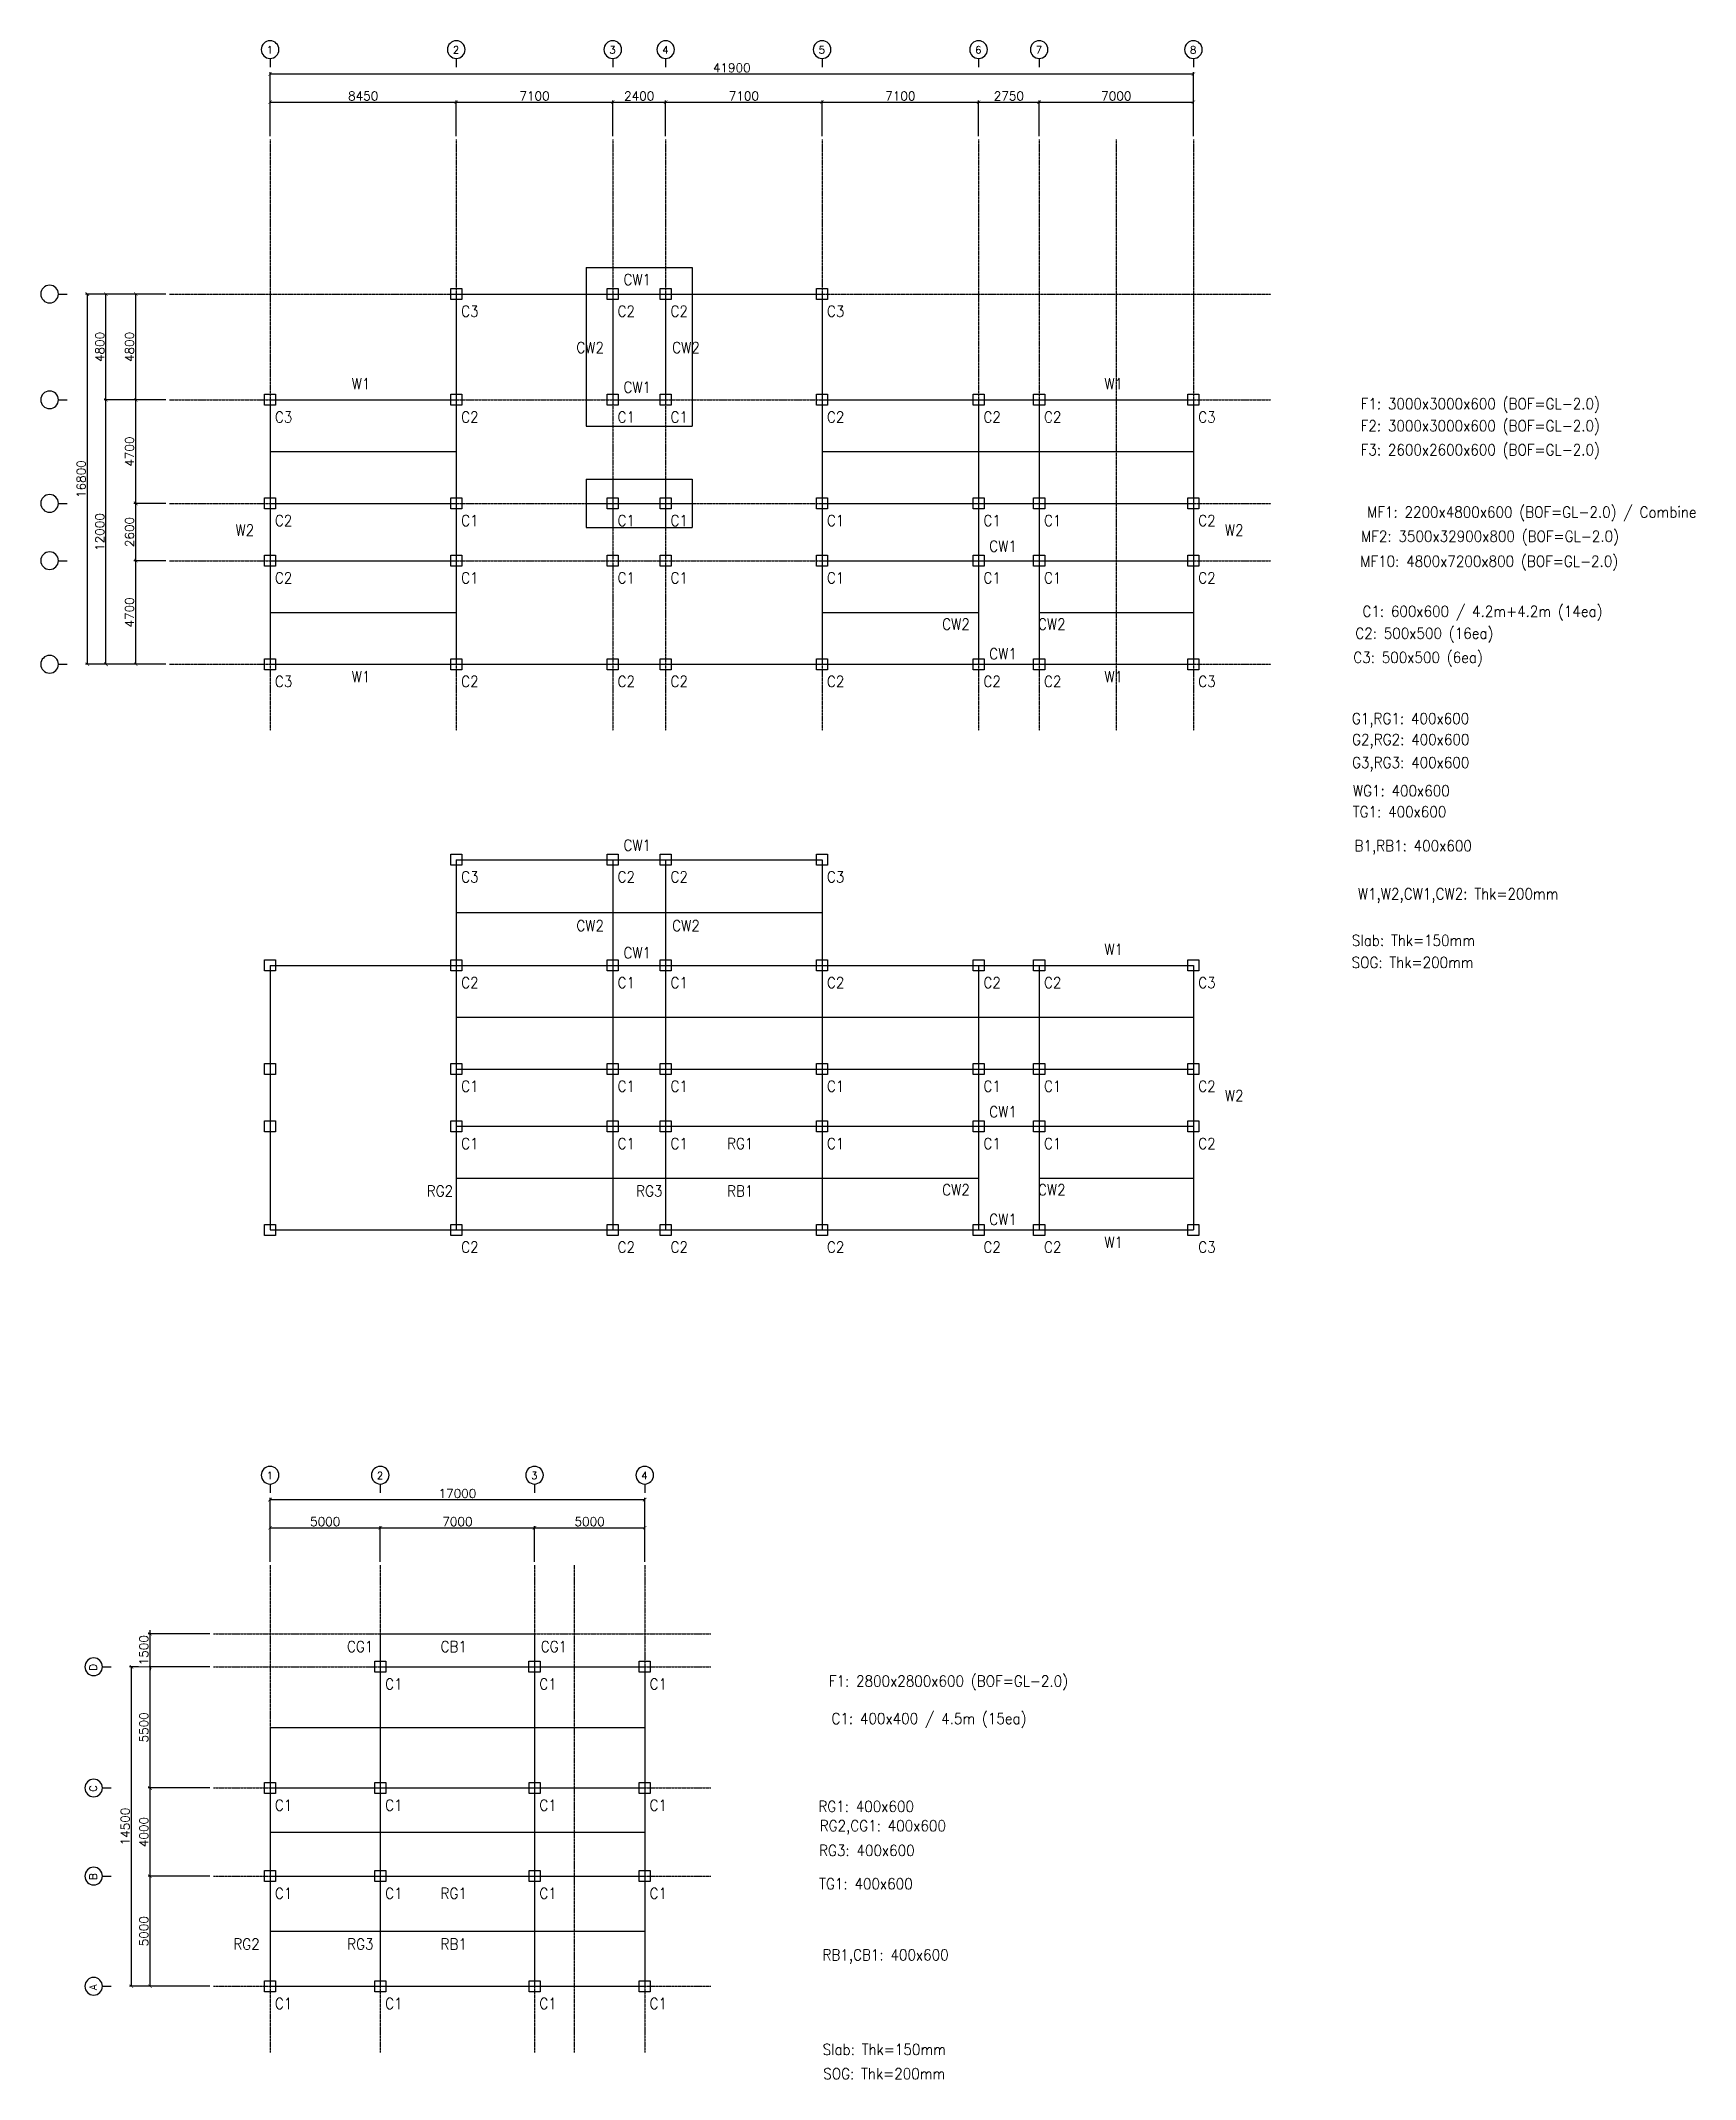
# Model space of a CAD drawing. Header units: millimetres. Extents: x -232466 to 399172, y -86855 to 307772.
# Drawn here: x 188312 to 263390, y 199159 to 291668 of the extents above; entities that cross this region are included whole.
import ezdxf
from ezdxf.enums import TextEntityAlignment as Align

# ---------------------------------------------------------------- set-up
doc = ezdxf.new("R2010")
doc.units = ezdxf.units.MM
doc.linetypes.add('AXES', pattern=[50.8, 31.75, -6.35, 6.35, -6.35])
doc.linetypes.add('CENTER', pattern=[2, 1.25, -0.25, 0.25, -0.25])
doc.layers.add('0S_Midas', color=11, linetype='Continuous', lineweight=30)
for name, color, linetype in [('0S_Name', 7, 'Continuous'), ('Center Line', 1, 'CENTER'), ('COL', 2, 'Continuous'), ('dim', 7, 'Continuous'), ('SYM', 7, 'Continuous')]:
    doc.layers.add(name, color=color, linetype=linetype)
doc.styles.add('ROMAND', font='romand')
doc.styles.add('RomanS', font='romans.shx')
doc.dimstyles.new('HYUNDAI', dxfattribs={"dimscale": 120, "dimtxt": 3, "dimasz": 3, "dimexe": 1, "dimexo": 2, "dimgap": 1, "dimtad": 1, "dimdec": 0, "dimdsep": 46, "dimtxsty": 'RomanS', "dimcen": 0, "dimclrd": 256, "dimclre": 256, "dimclrt": 3, "dimadec": 0, "dimazin": 0, "dimtfac": 1, "dimtdec": 0, "dimtix": 1, "dimtmove": 2, "dimatfit": 3, "dimfxl": 1, "dimtvp": 1, "dimtolj": 1, "dimarcsym": 0})

msp = doc.modelspace()

# ---------------------------------------------------------------- texts
at = {"layer": '0S_Name', "style": 'RomanS', "width": 0.9}
for s, p in [('CW1', (215380.6, 280831.8)), ('C3', (207783.2, 279392.9)), ('C2', (214883.2, 279392.9)), ('C2', (217283.2, 279392.9)), ('C3', (224383.2, 279392.9)), ('CW2', (213244.4, 277746.4)), ('CW2', (217591.8, 277746.4)), ('W1', (202849, 276101.1)), ('CW1', (215380.6, 275947.6)), ('W1', (237004.7, 276101.1)), ('C3', (199333.2, 274592.9)), ('C2', (207783.2, 274592.9)), ('C1', (214883.2, 274592.9)), ('C1', (217283.2, 274592.9)), ('C2', (224383.2, 274592.9)), ('C2', (231483.2, 274592.9)), ('C2', (234233.2, 274592.9)), ('C3', (241233.2, 274592.9)), ('F1: 3000x3000x600 (BOF=GL-2.0)', (253638.1, 275157.3)), ('F2: 3000x3000x600 (BOF=GL-2.0)', (253638.1, 274158.2)), ('F3: 2600x2600x600 (BOF=GL-2.0)', (253638.1, 273068.2)), ('C2', (199333.2, 269892.9)), ('C1', (207783.2, 269892.9)), ('C1', (214883.2, 269892.9)), ('C1', (217283.2, 269892.9)), ('C1', (224383.2, 269892.9)), ('C1', (231483.2, 269892.9)), ('C1', (234233.2, 269892.9)), ('C2', (241233.2, 269892.9)), ('MF1: 2200x4800x600 (BOF=GL-2.0) / Combine', (255974.3, 270243.7)), ('W2', (197573.5, 269458.8)), ('W2', (242470, 269458.8)), ('MF2: 3500x32900x800 (BOF=GL-2.0)', (254078.9, 269145.5)), ('CW1', (231980.6, 268731.8)), ('MF10: 4800x7200x800 (BOF=GL-2.0)', (254042.6, 268009.2)), ('C2', (199333.2, 267292.9)), ('C1', (207783.2, 267292.9)), ('C1', (214883.2, 267292.9)), ('C1', (217283.2, 267292.9)), ('C1', (224383.2, 267292.9)), ('C1', (231483.2, 267292.9)), ('C1', (234233.2, 267292.9)), ('C2', (241233.2, 267292.9)), ('C1: 600x600 / 4.2m+4.2m (14ea)', (253734.7, 265739.7)), ('CW2', (229844.4, 265192.4)), ('CW2', (234191.8, 265192.4)), ('C2: 500x500 (16ea)', (251098.5, 264740.5)), ('CW1', (231980.6, 263847.6)), ('C3: 500x500 (6ea)', (250815.2, 263650.6)), ('C3', (199333.2, 262592.9)), ('W1', (202849, 262812.7)), ('C2', (207783.2, 262592.9)), ('C2', (214883.2, 262592.9)), ('C2', (217283.2, 262592.9)), ('C2', (224383.2, 262592.9)), ('C2', (231483.2, 262592.9)), ('C2', (234233.2, 262592.9)), ('W1', (237004.7, 262812.7)), ('C3', (241233.2, 262592.9)), ('G1,RG1: 400x600', (250471.5, 260834.2)), ('G2,RG2: 400x600', (250480.3, 259880.5)), ('G3,RG3: 400x600', (250478.8, 258836)), ('WG1: 400x600', (250052, 257629.5)), ('TG1: 400x600', (249974.9, 256679.5)), ('CW1', (215380.6, 255162.9)), ('B1,RB1: 400x600', (250592.7, 255060.9)), ('C3', (207783.2, 253723.9)), ('C2', (214883.2, 253723.9)), ('C2', (217283.2, 253723.9)), ('C3', (224383.2, 253723.9)), ('W1,W2,CW1,CW2: Thk=200mm', (252631.5, 252878.9)), ('CW2', (213244.4, 251509.9)), ('CW2', (217591.8, 251509.9)), ('Slab: Thk=150mm', (250604.3, 250843)), ('CW1', (215380.6, 250278.6)), ('W1', (237004.7, 250432.2)), ('SOG: Thk=200mm', (250566.3, 249842.9)), ('C2', (207783.2, 248923.9)), ('C1', (214883.2, 248923.9)), ('C1', (217283.2, 248923.9)), ('C2', (224383.2, 248923.9)), ('C2', (231483.2, 248923.9)), ('C2', (234233.2, 248923.9)), ('C3', (241233.2, 248923.9)), ('C1', (207783.2, 244223.9)), ('C1', (214883.2, 244223.9)), ('C1', (217283.2, 244223.9)), ('C1', (224383.2, 244223.9)), ('C1', (231483.2, 244223.9)), ('C1', (234233.2, 244223.9)), ('C2', (241233.2, 244223.9)), ('CW1', (231980.6, 243062.9)), ('W2', (242470, 243789.9)), ('C1', (207783.2, 241623.9)), ('C1', (214883.2, 241623.9)), ('C1', (217283.2, 241623.9)), ('RG1', (220053.5, 241623.9)), ('C1', (224383.2, 241623.9)), ('C1', (231483.2, 241623.9)), ('C1', (234233.2, 241623.9)), ('C2', (241233.2, 241623.9)), ('RG2', (206425.3, 239469.3)), ('RG3', (215925.3, 239469.3)), ('RB1', (220053.5, 239469.3)), ('CW2', (229844.4, 239523.5)), ('CW2', (234191.8, 239523.5)), ('CW1', (231980.6, 238178.6)), ('C2', (207783.2, 236923.9)), ('C2', (214883.2, 236923.9)), ('C2', (217283.2, 236923.9)), ('C2', (224383.2, 236923.9)), ('C2', (231483.2, 236923.9)), ('C2', (234233.2, 236923.9)), ('W1', (237004.7, 237143.8)), ('C3', (241233.2, 236923.9)), ('CG1', (202805.5, 218794.7)), ('CB1', (207051.8, 218794.7)), ('CG1', (211598.8, 218794.7)), ('F1: 2800x2800x600 (BOF=GL-2.0)', (229503.6, 217193.5)), ('C1', (204332, 217095.8)), ('C1', (211332, 217095.8)), ('C1', (216333.2, 217095.8)), ('C1: 400x400 / 4.5m (15ea)', (228620, 215493.4)), ('C1', (199333.2, 211595.8)), ('C1', (204333.2, 211595.8)), ('C1', (211333.2, 211595.8)), ('C1', (216334.5, 211595.8)), ('RG1: 400x600', (225768.5, 211541.6)), ('RG2,CG1: 400x600', (226523.9, 210587.9)), ('RG3: 400x600', (225800, 209543.3)), ('TG1: 400x600', (225757.9, 208030.2)), ('C1', (199333.2, 207595.8)), ('C1', (204333.2, 207595.8)), ('RG1', (207051.8, 207595.8)), ('C1', (211333.2, 207595.8)), ('C1', (216334.5, 207595.8)), ('RG2', (197649.4, 205294.7)), ('RG3', (202814, 205294.7)), ('RB1', (207051.8, 205294.7)), ('RB1,CB1: 400x600', (226648.1, 204727.7)), ('C1', (199333.2, 202595.8)), ('C1', (204333.2, 202595.8)), ('C1', (211333.2, 202595.8)), ('C1', (216334.5, 202595.8)), ('Slab: Thk=150mm', (226588.6, 200509.8)), ('SOG: Thk=200mm', (226588.6, 199409.3))]:
    msp.add_text(s, height=500, dxfattribs=at).set_placement(p, align=Align.MIDDLE)
at = {"layer": 'SYM', "style": 'ROMAND'}
for p in [(198562.3, 291084.1), (198562.3, 226387)]:
    msp.add_text('1', height=336.4, dxfattribs=at).set_placement(p)
for s, p in [('D', (190855.7, 217701)), ('C', (190855.7, 212201)), ('B', (190855.7, 208201)), ('A', (190855.7, 203201))]:
    msp.add_text(s, height=336.4, rotation=90, dxfattribs=at).set_placement(p)

# ---------------------------------------------------------------- blocks, each defined once
blk = doc.blocks.new('_ArchTick')
at = {"color": 0, "linetype": 'ByBlock', "const_width": 0.15}
blk.add_lwpolyline([(-0.5, -0.5), (0.5, 0.5)], dxfattribs=at)
blk = doc.blocks.new('*D315')
at = {"layer": 'Defpoints', "color": 0}
for p in [(192425, 217877), (196015, 217877), (196149, 203377)]:
    blk.add_point(p, dxfattribs=at)
at = {"layer": 'dim', "lineweight": -2}
for p, q in [((195855, 217877), (192345, 217877)), ((192425, 203377), (192425, 217877)), ((195989, 203377), (192345, 203377))]:
    blk.add_line(p, q, dxfattribs=at)
at = {"layer": 'dim', "lineweight": -2, "xscale": 160, "yscale": 160, "zscale": 160}
for p, rotation in [((192425, 217877), 90), ((192425, 203377), 270)]:
    blk.add_blockref('_ArchTick', p, dxfattribs=dict(at, rotation=rotation))
at = {"layer": 'dim', "color": 0, "insert": (192145, 210627), "char_height": 400, "attachment_point": 5, "rotation": 90, "style": 'RomanS', "bg_fill": 3, "box_fill_scale": 1.1, "bg_fill_color": 257, "bg_fill_transparency": 0}
blk.add_mtext('\\A1;14500', dxfattribs=at)
blk = doc.blocks.new('*D316')
at = {"layer": 'Defpoints', "color": 0}
for p in [(193269, 217877), (196149, 217877), (196149, 212377)]:
    blk.add_point(p, dxfattribs=at)
at = {"layer": 'dim', "lineweight": -2}
for p, q in [((195989, 217877), (193189, 217877)), ((193269, 212377), (193269, 217877)), ((195989, 212377), (193189, 212377))]:
    blk.add_line(p, q, dxfattribs=at)
at = {"layer": 'dim', "lineweight": -2, "xscale": 160, "yscale": 160, "zscale": 160}
for p, rotation in [((193269, 217877), 90), ((193269, 212377), 270)]:
    blk.add_blockref('_ArchTick', p, dxfattribs=dict(at, rotation=rotation))
at = {"layer": 'dim', "color": 0, "insert": (192989, 215127), "char_height": 400, "attachment_point": 5, "rotation": 90, "style": 'RomanS', "bg_fill": 3, "box_fill_scale": 1.1, "bg_fill_color": 257, "bg_fill_transparency": 0}
blk.add_mtext('\\A1;5500', dxfattribs=at)
blk = doc.blocks.new('*D317')
at = {"layer": 'Defpoints', "color": 0}
for p in [(203718, 224185), (198718, 222487), (203718, 222487)]:
    blk.add_point(p, dxfattribs=at)
at = {"layer": 'dim', "lineweight": -2}
for p, q in [((198718, 222647), (198718, 224265)), ((198718, 224185), (203718, 224185)), ((203718, 222647), (203718, 224265))]:
    blk.add_line(p, q, dxfattribs=at)
at = {"layer": 'dim', "lineweight": -2, "xscale": 160, "yscale": 160, "zscale": 160, "rotation": 180}
blk.add_blockref('_ArchTick', (198718, 224185), dxfattribs=at)
at = {"layer": 'dim', "lineweight": -2, "xscale": 160, "yscale": 160, "zscale": 160}
blk.add_blockref('_ArchTick', (203718, 224185), dxfattribs=at)
at = {"layer": 'dim', "color": 0, "insert": (201218, 224465), "char_height": 400, "attachment_point": 5, "style": 'RomanS', "bg_fill": 3, "box_fill_scale": 1.1, "bg_fill_color": 257, "bg_fill_transparency": 0}
blk.add_mtext('\\A1;5000', dxfattribs=at)
blk = doc.blocks.new('주열')
at = {"layer": 'SYM'}
blk.add_line((0, 600), (0, 0), dxfattribs=at)
blk.add_circle((0, 1200), 600, dxfattribs=at)
blk = doc.blocks.new('*D318')
at = {"layer": 'Defpoints', "color": 0}
for p in [(215718, 225464), (198718, 222487), (215718, 222487)]:
    blk.add_point(p, dxfattribs=at)
at = {"layer": 'dim', "lineweight": -2}
for p, q in [((198718, 222647), (198718, 225544)), ((198718, 225464), (215718, 225464)), ((215718, 222647), (215718, 225544))]:
    blk.add_line(p, q, dxfattribs=at)
at = {"layer": 'dim', "lineweight": -2, "xscale": 160, "yscale": 160, "zscale": 160, "rotation": 180}
blk.add_blockref('_ArchTick', (198718, 225464), dxfattribs=at)
at = {"layer": 'dim', "lineweight": -2, "xscale": 160, "yscale": 160, "zscale": 160}
blk.add_blockref('_ArchTick', (215718, 225464), dxfattribs=at)
at = {"layer": 'dim', "color": 0, "insert": (207218, 225744), "char_height": 400, "attachment_point": 5, "style": 'RomanS', "bg_fill": 3, "box_fill_scale": 1.1, "bg_fill_color": 257, "bg_fill_transparency": 0}
blk.add_mtext('\\A1;17000', dxfattribs=at)
blk = doc.blocks.new('*D319')
at = {"layer": 'Defpoints', "color": 0}
for p in [(210718, 224185), (203718, 222487), (210718, 222487)]:
    blk.add_point(p, dxfattribs=at)
at = {"layer": 'dim', "lineweight": -2}
for p, q in [((203718, 222647), (203718, 224265)), ((203718, 224185), (210718, 224185)), ((210718, 222647), (210718, 224265))]:
    blk.add_line(p, q, dxfattribs=at)
at = {"layer": 'dim', "lineweight": -2, "xscale": 160, "yscale": 160, "zscale": 160, "rotation": 180}
blk.add_blockref('_ArchTick', (203718, 224185), dxfattribs=at)
at = {"layer": 'dim', "lineweight": -2, "xscale": 160, "yscale": 160, "zscale": 160}
blk.add_blockref('_ArchTick', (210718, 224185), dxfattribs=at)
at = {"layer": 'dim', "color": 0, "insert": (207218, 224465), "char_height": 400, "attachment_point": 5, "style": 'RomanS', "bg_fill": 3, "box_fill_scale": 1.1, "bg_fill_color": 257, "bg_fill_transparency": 0}
blk.add_mtext('\\A1;7000', dxfattribs=at)
blk = doc.blocks.new('*D320')
at = {"layer": 'Defpoints', "color": 0}
for p in [(215718, 224185), (210718, 222487), (215718, 222487)]:
    blk.add_point(p, dxfattribs=at)
at = {"layer": 'dim', "lineweight": -2}
for p, q in [((210718, 222647), (210718, 224265)), ((210718, 224185), (215718, 224185)), ((215718, 222647), (215718, 224265))]:
    blk.add_line(p, q, dxfattribs=at)
at = {"layer": 'dim', "lineweight": -2, "xscale": 160, "yscale": 160, "zscale": 160, "rotation": 180}
blk.add_blockref('_ArchTick', (210718, 224185), dxfattribs=at)
at = {"layer": 'dim', "lineweight": -2, "xscale": 160, "yscale": 160, "zscale": 160}
blk.add_blockref('_ArchTick', (215718, 224185), dxfattribs=at)
at = {"layer": 'dim', "color": 0, "insert": (213218, 224465), "char_height": 400, "attachment_point": 5, "style": 'RomanS', "bg_fill": 3, "box_fill_scale": 1.1, "bg_fill_color": 257, "bg_fill_transparency": 0}
blk.add_mtext('\\A1;5000', dxfattribs=at)
blk = doc.blocks.new('*D321')
at = {"layer": 'Defpoints', "color": 0}
for p in [(193269, 208377), (196149, 208377), (196149, 203377)]:
    blk.add_point(p, dxfattribs=at)
at = {"layer": 'dim', "lineweight": -2}
for p, q in [((195989, 208377), (193189, 208377)), ((193269, 203377), (193269, 208377)), ((195989, 203377), (193189, 203377))]:
    blk.add_line(p, q, dxfattribs=at)
at = {"layer": 'dim', "lineweight": -2, "xscale": 160, "yscale": 160, "zscale": 160}
for p, rotation in [((193269, 208377), 90), ((193269, 203377), 270)]:
    blk.add_blockref('_ArchTick', p, dxfattribs=dict(at, rotation=rotation))
at = {"layer": 'dim', "color": 0, "insert": (192989, 205877), "char_height": 400, "attachment_point": 5, "rotation": 90, "style": 'RomanS', "bg_fill": 3, "box_fill_scale": 1.1, "bg_fill_color": 257, "bg_fill_transparency": 0}
blk.add_mtext('\\A1;5000', dxfattribs=at)
blk = doc.blocks.new('*D322')
at = {"layer": 'Defpoints', "color": 0}
for p in [(193269, 212377), (196149, 212377), (196149, 208377)]:
    blk.add_point(p, dxfattribs=at)
at = {"layer": 'dim', "lineweight": -2}
for p, q in [((195989, 212377), (193189, 212377)), ((193269, 208377), (193269, 212377)), ((195989, 208377), (193189, 208377))]:
    blk.add_line(p, q, dxfattribs=at)
at = {"layer": 'dim', "lineweight": -2, "xscale": 160, "yscale": 160, "zscale": 160}
for p, rotation in [((193269, 212377), 90), ((193269, 208377), 270)]:
    blk.add_blockref('_ArchTick', p, dxfattribs=dict(at, rotation=rotation))
at = {"layer": 'dim', "color": 0, "insert": (192989, 210377), "char_height": 400, "attachment_point": 5, "rotation": 90, "style": 'RomanS', "bg_fill": 3, "box_fill_scale": 1.1, "bg_fill_color": 257, "bg_fill_transparency": 0}
blk.add_mtext('\\A1;4000', dxfattribs=at)
blk = doc.blocks.new('*D323')
at = {"layer": 'Defpoints', "color": 0}
for p in [(196149, 219377), (196149, 217877)]:
    blk.add_point(p, dxfattribs=at)
at = {"layer": 'dim', "lineweight": -2}
for p, q in [((195989, 219377), (193189, 219377)), ((193269, 219377), (193269, 219537)), ((193269, 217877), (193269, 219377)), ((195989, 217877), (193189, 217877)), ((193269, 217877), (193269, 217717))]:
    blk.add_line(p, q, dxfattribs=at)
at = {"layer": 'dim', "lineweight": -2, "xscale": 160, "yscale": 160, "zscale": 160}
for p, rotation in [((193269, 219377), 270), ((193269, 217877), 90)]:
    blk.add_blockref('_ArchTick', p, dxfattribs=dict(at, rotation=rotation))
at = {"layer": 'dim', "color": 0, "insert": (192989, 218627), "char_height": 400, "attachment_point": 5, "rotation": 90, "style": 'RomanS', "bg_fill": 3, "box_fill_scale": 1.1, "bg_fill_color": 257, "bg_fill_transparency": 0}
blk.add_mtext('\\A1;1500', dxfattribs=at)
at = {"layer": 'Defpoints', "color": 0}
blk.add_point((193269, 219377), dxfattribs=at)
blk = doc.blocks.new('*D334')
at = {"layer": 'Defpoints', "color": 0}
for p in [(190425, 280174), (194149, 280174), (194149, 263374)]:
    blk.add_point(p, dxfattribs=at)
at = {"layer": 'dim', "lineweight": -2}
for p, q in [((193989, 280174), (190345, 280174)), ((190425, 263374), (190425, 280174)), ((193989, 263374), (190345, 263374))]:
    blk.add_line(p, q, dxfattribs=at)
at = {"layer": 'dim', "lineweight": -2, "xscale": 160, "yscale": 160, "zscale": 160}
for p, rotation in [((190425, 280174), 90), ((190425, 263374), 270)]:
    blk.add_blockref('_ArchTick', p, dxfattribs=dict(at, rotation=rotation))
at = {"layer": 'dim', "color": 0, "insert": (190145, 271774), "char_height": 400, "attachment_point": 5, "rotation": 90, "style": 'RomanS', "bg_fill": 3, "box_fill_scale": 1.1, "bg_fill_color": 257, "bg_fill_transparency": 0}
blk.add_mtext('\\A1;16800', dxfattribs=at)
blk = doc.blocks.new('*D335')
at = {"layer": 'Defpoints', "color": 0}
for p in [(191269, 280174), (194149, 280174), (194149, 275374)]:
    blk.add_point(p, dxfattribs=at)
at = {"layer": 'dim', "lineweight": -2}
for p, q in [((193989, 280174), (191189, 280174)), ((191269, 275374), (191269, 280174)), ((193989, 275374), (191189, 275374))]:
    blk.add_line(p, q, dxfattribs=at)
at = {"layer": 'dim', "lineweight": -2, "xscale": 160, "yscale": 160, "zscale": 160}
for p, rotation in [((191269, 280174), 90), ((191269, 275374), 270)]:
    blk.add_blockref('_ArchTick', p, dxfattribs=dict(at, rotation=rotation))
at = {"layer": 'dim', "color": 0, "insert": (190989, 277774), "char_height": 400, "attachment_point": 5, "rotation": 90, "style": 'RomanS', "bg_fill": 3, "box_fill_scale": 1.1, "bg_fill_color": 257, "bg_fill_transparency": 0}
blk.add_mtext('\\A1;4800', dxfattribs=at)
blk = doc.blocks.new('*D336')
at = {"layer": 'Defpoints', "color": 0}
for p in [(207168, 288882), (198718, 287184), (207168, 287184)]:
    blk.add_point(p, dxfattribs=at)
at = {"layer": 'dim', "lineweight": -2}
for p, q in [((198718, 287344), (198718, 288962)), ((198718, 288882), (207168, 288882)), ((207168, 287344), (207168, 288962))]:
    blk.add_line(p, q, dxfattribs=at)
at = {"layer": 'dim', "lineweight": -2, "xscale": 160, "yscale": 160, "zscale": 160, "rotation": 180}
blk.add_blockref('_ArchTick', (198718, 288882), dxfattribs=at)
at = {"layer": 'dim', "lineweight": -2, "xscale": 160, "yscale": 160, "zscale": 160}
blk.add_blockref('_ArchTick', (207168, 288882), dxfattribs=at)
at = {"layer": 'dim', "color": 0, "insert": (202943, 289162), "char_height": 400, "attachment_point": 5, "style": 'RomanS', "bg_fill": 3, "box_fill_scale": 1.1, "bg_fill_color": 257, "bg_fill_transparency": 0}
blk.add_mtext('\\A1;8450', dxfattribs=at)
blk = doc.blocks.new('*D337')
at = {"layer": 'Defpoints', "color": 0}
for p in [(240618, 290162), (198718, 287184), (240618, 287184)]:
    blk.add_point(p, dxfattribs=at)
at = {"layer": 'dim', "lineweight": -2}
for p, q in [((198718, 287344), (198718, 290242)), ((198718, 290162), (240618, 290162)), ((240618, 287344), (240618, 290242))]:
    blk.add_line(p, q, dxfattribs=at)
at = {"layer": 'dim', "lineweight": -2, "xscale": 160, "yscale": 160, "zscale": 160, "rotation": 180}
blk.add_blockref('_ArchTick', (198718, 290162), dxfattribs=at)
at = {"layer": 'dim', "lineweight": -2, "xscale": 160, "yscale": 160, "zscale": 160}
blk.add_blockref('_ArchTick', (240618, 290162), dxfattribs=at)
at = {"layer": 'dim', "color": 0, "insert": (219668, 290442), "char_height": 400, "attachment_point": 5, "style": 'RomanS', "bg_fill": 3, "box_fill_scale": 1.1, "bg_fill_color": 257, "bg_fill_transparency": 0}
blk.add_mtext('\\A1;41900', dxfattribs=at)
blk = doc.blocks.new('*D338')
at = {"layer": 'Defpoints', "color": 0}
for p in [(214268, 288882), (207168, 287184), (214268, 287184)]:
    blk.add_point(p, dxfattribs=at)
at = {"layer": 'dim', "lineweight": -2}
for p, q in [((207168, 287344), (207168, 288962)), ((207168, 288882), (214268, 288882)), ((214268, 287344), (214268, 288962))]:
    blk.add_line(p, q, dxfattribs=at)
at = {"layer": 'dim', "lineweight": -2, "xscale": 160, "yscale": 160, "zscale": 160, "rotation": 180}
blk.add_blockref('_ArchTick', (207168, 288882), dxfattribs=at)
at = {"layer": 'dim', "lineweight": -2, "xscale": 160, "yscale": 160, "zscale": 160}
blk.add_blockref('_ArchTick', (214268, 288882), dxfattribs=at)
at = {"layer": 'dim', "color": 0, "insert": (210718, 289162), "char_height": 400, "attachment_point": 5, "style": 'RomanS', "bg_fill": 3, "box_fill_scale": 1.1, "bg_fill_color": 257, "bg_fill_transparency": 0}
blk.add_mtext('\\A1;7100', dxfattribs=at)
blk = doc.blocks.new('*D339')
at = {"layer": 'Defpoints', "color": 0}
for p in [(216668, 288882), (214268, 287184), (216668, 287184)]:
    blk.add_point(p, dxfattribs=at)
at = {"layer": 'dim', "lineweight": -2}
for p, q in [((214268, 287344), (214268, 288962)), ((214268, 288882), (216668, 288882)), ((216668, 287344), (216668, 288962))]:
    blk.add_line(p, q, dxfattribs=at)
at = {"layer": 'dim', "lineweight": -2, "xscale": 160, "yscale": 160, "zscale": 160, "rotation": 180}
blk.add_blockref('_ArchTick', (214268, 288882), dxfattribs=at)
at = {"layer": 'dim', "lineweight": -2, "xscale": 160, "yscale": 160, "zscale": 160}
blk.add_blockref('_ArchTick', (216668, 288882), dxfattribs=at)
at = {"layer": 'dim', "color": 0, "insert": (215468, 289162), "char_height": 400, "attachment_point": 5, "style": 'RomanS', "bg_fill": 3, "box_fill_scale": 1.1, "bg_fill_color": 257, "bg_fill_transparency": 0}
blk.add_mtext('\\A1;2400', dxfattribs=at)
blk = doc.blocks.new('*D340')
at = {"layer": 'Defpoints', "color": 0}
for p in [(223768, 288882), (216668, 287184), (223768, 287184)]:
    blk.add_point(p, dxfattribs=at)
at = {"layer": 'dim', "lineweight": -2}
for p, q in [((216668, 287344), (216668, 288962)), ((216668, 288882), (223768, 288882)), ((223768, 287344), (223768, 288962))]:
    blk.add_line(p, q, dxfattribs=at)
at = {"layer": 'dim', "lineweight": -2, "xscale": 160, "yscale": 160, "zscale": 160, "rotation": 180}
blk.add_blockref('_ArchTick', (216668, 288882), dxfattribs=at)
at = {"layer": 'dim', "lineweight": -2, "xscale": 160, "yscale": 160, "zscale": 160}
blk.add_blockref('_ArchTick', (223768, 288882), dxfattribs=at)
at = {"layer": 'dim', "color": 0, "insert": (220218, 289162), "char_height": 400, "attachment_point": 5, "style": 'RomanS', "bg_fill": 3, "box_fill_scale": 1.1, "bg_fill_color": 257, "bg_fill_transparency": 0}
blk.add_mtext('\\A1;7100', dxfattribs=at)
blk = doc.blocks.new('*D341')
at = {"layer": 'Defpoints', "color": 0}
for p in [(230868, 288882), (223768, 287184), (230868, 287184)]:
    blk.add_point(p, dxfattribs=at)
at = {"layer": 'dim', "lineweight": -2}
for p, q in [((223768, 287344), (223768, 288962)), ((223768, 288882), (230868, 288882)), ((230868, 287344), (230868, 288962))]:
    blk.add_line(p, q, dxfattribs=at)
at = {"layer": 'dim', "lineweight": -2, "xscale": 160, "yscale": 160, "zscale": 160, "rotation": 180}
blk.add_blockref('_ArchTick', (223768, 288882), dxfattribs=at)
at = {"layer": 'dim', "lineweight": -2, "xscale": 160, "yscale": 160, "zscale": 160}
blk.add_blockref('_ArchTick', (230868, 288882), dxfattribs=at)
at = {"layer": 'dim', "color": 0, "insert": (227318, 289162), "char_height": 400, "attachment_point": 5, "style": 'RomanS', "bg_fill": 3, "box_fill_scale": 1.1, "bg_fill_color": 257, "bg_fill_transparency": 0}
blk.add_mtext('\\A1;7100', dxfattribs=at)
blk = doc.blocks.new('*D342')
at = {"layer": 'Defpoints', "color": 0}
for p in [(233618, 288882), (230868, 287184), (233618, 287184)]:
    blk.add_point(p, dxfattribs=at)
at = {"layer": 'dim', "lineweight": -2}
for p, q in [((230868, 287344), (230868, 288962)), ((230868, 288882), (233618, 288882)), ((233618, 287344), (233618, 288962))]:
    blk.add_line(p, q, dxfattribs=at)
at = {"layer": 'dim', "lineweight": -2, "xscale": 160, "yscale": 160, "zscale": 160, "rotation": 180}
blk.add_blockref('_ArchTick', (230868, 288882), dxfattribs=at)
at = {"layer": 'dim', "lineweight": -2, "xscale": 160, "yscale": 160, "zscale": 160}
blk.add_blockref('_ArchTick', (233618, 288882), dxfattribs=at)
at = {"layer": 'dim', "color": 0, "insert": (232243, 289162), "char_height": 400, "attachment_point": 5, "style": 'RomanS', "bg_fill": 3, "box_fill_scale": 1.1, "bg_fill_color": 257, "bg_fill_transparency": 0}
blk.add_mtext('\\A1;2750', dxfattribs=at)
blk = doc.blocks.new('*D343')
at = {"layer": 'Defpoints', "color": 0}
for p in [(240618, 288882), (233618, 287184), (240618, 287184)]:
    blk.add_point(p, dxfattribs=at)
at = {"layer": 'dim', "lineweight": -2}
for p, q in [((233618, 287344), (233618, 288962)), ((233618, 288882), (240618, 288882)), ((240618, 287344), (240618, 288962))]:
    blk.add_line(p, q, dxfattribs=at)
at = {"layer": 'dim', "lineweight": -2, "xscale": 160, "yscale": 160, "zscale": 160, "rotation": 180}
blk.add_blockref('_ArchTick', (233618, 288882), dxfattribs=at)
at = {"layer": 'dim', "lineweight": -2, "xscale": 160, "yscale": 160, "zscale": 160}
blk.add_blockref('_ArchTick', (240618, 288882), dxfattribs=at)
at = {"layer": 'dim', "color": 0, "insert": (237118, 289162), "char_height": 400, "attachment_point": 5, "style": 'RomanS', "bg_fill": 3, "box_fill_scale": 1.1, "bg_fill_color": 257, "bg_fill_transparency": 0}
blk.add_mtext('\\A1;7000', dxfattribs=at)
blk = doc.blocks.new('*D344')
at = {"layer": 'Defpoints', "color": 0}
for p in [(191269, 275374), (194149, 275374), (194149, 263374)]:
    blk.add_point(p, dxfattribs=at)
at = {"layer": 'dim', "lineweight": -2}
for p, q in [((193989, 275374), (191189, 275374)), ((191269, 263374), (191269, 275374)), ((193989, 263374), (191189, 263374))]:
    blk.add_line(p, q, dxfattribs=at)
at = {"layer": 'dim', "lineweight": -2, "xscale": 160, "yscale": 160, "zscale": 160}
for p, rotation in [((191269, 275374), 90), ((191269, 263374), 270)]:
    blk.add_blockref('_ArchTick', p, dxfattribs=dict(at, rotation=rotation))
at = {"layer": 'dim', "color": 0, "insert": (190989, 269374), "char_height": 400, "attachment_point": 5, "rotation": 90, "style": 'RomanS', "bg_fill": 3, "box_fill_scale": 1.1, "bg_fill_color": 257, "bg_fill_transparency": 0}
blk.add_mtext('\\A1;12000', dxfattribs=at)
blk = doc.blocks.new('*D345')
at = {"layer": 'Defpoints', "color": 0}
for p in [(192622, 280174), (194149, 280174), (194149, 275374)]:
    blk.add_point(p, dxfattribs=at)
at = {"layer": 'dim', "lineweight": -2}
for p, q in [((193989, 280174), (192542, 280174)), ((192622, 275374), (192622, 280174)), ((193989, 275374), (192542, 275374))]:
    blk.add_line(p, q, dxfattribs=at)
at = {"layer": 'dim', "lineweight": -2, "xscale": 160, "yscale": 160, "zscale": 160}
for p, rotation in [((192622, 280174), 90), ((192622, 275374), 270)]:
    blk.add_blockref('_ArchTick', p, dxfattribs=dict(at, rotation=rotation))
at = {"layer": 'dim', "color": 0, "insert": (192342, 277774), "char_height": 400, "attachment_point": 5, "rotation": 90, "style": 'RomanS', "bg_fill": 3, "box_fill_scale": 1.1, "bg_fill_color": 257, "bg_fill_transparency": 0}
blk.add_mtext('\\A1;4800', dxfattribs=at)
blk = doc.blocks.new('*D346')
at = {"layer": 'Defpoints', "color": 0}
for p in [(192622, 275374), (194149, 275374), (194149, 270674)]:
    blk.add_point(p, dxfattribs=at)
at = {"layer": 'dim', "lineweight": -2}
for p, q in [((193989, 275374), (192542, 275374)), ((192622, 270674), (192622, 275374)), ((193989, 270674), (192542, 270674))]:
    blk.add_line(p, q, dxfattribs=at)
at = {"layer": 'dim', "lineweight": -2, "xscale": 160, "yscale": 160, "zscale": 160}
for p, rotation in [((192622, 275374), 90), ((192622, 270674), 270)]:
    blk.add_blockref('_ArchTick', p, dxfattribs=dict(at, rotation=rotation))
at = {"layer": 'dim', "color": 0, "insert": (192342, 273024), "char_height": 400, "attachment_point": 5, "rotation": 90, "style": 'RomanS', "bg_fill": 3, "box_fill_scale": 1.1, "bg_fill_color": 257, "bg_fill_transparency": 0}
blk.add_mtext('\\A1;4700', dxfattribs=at)
blk = doc.blocks.new('*D347')
at = {"layer": 'Defpoints', "color": 0}
for p in [(192622, 270674), (194149, 270674), (194149, 268074)]:
    blk.add_point(p, dxfattribs=at)
at = {"layer": 'dim', "lineweight": -2}
for p, q in [((193989, 270674), (192542, 270674)), ((192622, 268074), (192622, 270674)), ((193989, 268074), (192542, 268074))]:
    blk.add_line(p, q, dxfattribs=at)
at = {"layer": 'dim', "lineweight": -2, "xscale": 160, "yscale": 160, "zscale": 160}
for p, rotation in [((192622, 270674), 90), ((192622, 268074), 270)]:
    blk.add_blockref('_ArchTick', p, dxfattribs=dict(at, rotation=rotation))
at = {"layer": 'dim', "color": 0, "insert": (192342, 269374), "char_height": 400, "attachment_point": 5, "rotation": 90, "style": 'RomanS', "bg_fill": 3, "box_fill_scale": 1.1, "bg_fill_color": 257, "bg_fill_transparency": 0}
blk.add_mtext('\\A1;2600', dxfattribs=at)
blk = doc.blocks.new('*D348')
at = {"layer": 'Defpoints', "color": 0}
for p in [(192622, 268074), (194149, 268074), (194149, 263374)]:
    blk.add_point(p, dxfattribs=at)
at = {"layer": 'dim', "lineweight": -2}
for p, q in [((193989, 268074), (192542, 268074)), ((192622, 263374), (192622, 268074)), ((193989, 263374), (192542, 263374))]:
    blk.add_line(p, q, dxfattribs=at)
at = {"layer": 'dim', "lineweight": -2, "xscale": 160, "yscale": 160, "zscale": 160}
for p, rotation in [((192622, 268074), 90), ((192622, 263374), 270)]:
    blk.add_blockref('_ArchTick', p, dxfattribs=dict(at, rotation=rotation))
at = {"layer": 'dim', "color": 0, "insert": (192342, 265724), "char_height": 400, "attachment_point": 5, "rotation": 90, "style": 'RomanS', "bg_fill": 3, "box_fill_scale": 1.1, "bg_fill_color": 257, "bg_fill_transparency": 0}
blk.add_mtext('\\A1;4700', dxfattribs=at)

# ---------------------------------------------------------------- dimensions: what is measured, and where the dimension line sits
at = {"layer": 'dim'}
dim = msp.add_linear_dim(base=(190424.6, 280173.9), p1=(194149.3, 263373.9), p2=(194149.3, 280173.9), angle=90, dimstyle='HYUNDAI', override={"dimscale": 80, "dimtxt": 5, "dimasz": 2, "dimpost": '\\X', "dimblk1": 'ArchTick', "dimblk2": 'ArchTick', "dimsah": 1, "dimclrt": 0, "dimtfill": 1}, dxfattribs=at)
dim.commit()
dim.dimension.update_dxf_attribs({"geometry": '*D334', "text_midpoint": (190144.6, 271773.9)})
dim = msp.add_linear_dim(base=(203717.9, 224184.9), p1=(198717.9, 222486.5), p2=(203717.9, 222486.5), dimstyle='HYUNDAI', override={"dimscale": 80, "dimtxt": 5, "dimasz": 2, "dimpost": '\\X', "dimblk1": 'ArchTick', "dimblk2": 'ArchTick', "dimsah": 1, "dimclrt": 0, "dimtfill": 1}, dxfattribs=at)
dim.commit()
dim.dimension.update_dxf_attribs({"geometry": '*D317', "text_midpoint": (201217.9, 224464.9)})

# ---------------------------------------------------------------- linework, layer by layer
at = {"layer": '0S_Midas', "color": 3}
for p, q in [((207167.9, 280173.9), (223767.9, 280173.9)), ((207167.9, 280173.9), (207167.9, 263373.9)), ((214267.9, 280173.9), (214267.9, 275373.9)), ((216667.9, 280173.9), (216667.9, 275373.9)), ((223767.9, 280173.9), (223767.9, 263373.9)), ((198717.9, 275373.9), (198717.9, 263373.9)), ((198717.9, 275373.9), (207167.9, 275373.9)), ((214267.9, 275373.9), (216667.9, 275373.9)), ((223767.9, 275373.9), (240617.9, 275373.9)), ((230867.9, 275373.9), (230867.9, 263373.9)), ((233617.9, 275373.9), (233617.9, 263373.9)), ((240617.9, 275373.9), (240617.9, 263373.9)), ((198717.9, 270673.9), (207167.9, 270673.9)), ((223767.9, 270673.9), (240617.9, 270673.9)), ((198717.9, 268073.9), (207167.9, 268073.9)), ((223767.9, 268073.9), (240617.9, 268073.9)), ((198717.9, 263373.9), (240617.9, 263373.9)), ((207167.9, 254505), (223767.9, 254505)), ((207167.9, 254505), (207167.9, 237705)), ((214267.9, 254505), (214267.9, 237705)), ((216667.9, 254505), (216667.9, 237705)), ((223767.9, 254505), (223767.9, 237705)), ((207167.9, 249705), (240617.9, 249705)), ((230867.9, 249705), (230867.9, 237705)), ((233617.9, 249705), (233617.9, 237705)), ((240617.9, 249705), (240617.9, 237705)), ((207167.9, 245005), (240617.9, 245005)), ((207167.9, 242405), (240617.9, 242405)), ((207167.9, 237705), (240617.9, 237705)), ((203717.9, 219376.9), (203717.9, 203376.9)), ((210717.9, 219376.9), (210717.9, 203376.9)), ((203716.7, 217876.9), (210717.9, 217876.9)), ((210717.9, 217876.9), (215717.9, 217876.9)), ((215717.9, 217876.9), (215717.9, 203376.9)), ((198717.9, 212376.9), (198717.9, 203376.9)), ((198717.9, 212376.9), (215717.9, 212376.9)), ((198717.9, 208376.9), (215717.9, 208376.9)), ((198717.9, 203376.9), (215717.9, 203376.9))]:
    msp.add_line(p, q, dxfattribs=at)
at = {"layer": '0S_Midas', "color": 2}
for p, q in [((198717.9, 273023.9), (207167.9, 273023.9)), ((223767.9, 273023.9), (240617.9, 273023.9)), ((198717.9, 265723.9), (207167.9, 265723.9)), ((223767.9, 265723.9), (230867.9, 265723.9)), ((233617.9, 265723.9), (240617.9, 265723.9)), ((207167.9, 252105), (223767.9, 252105)), ((207167.9, 247355), (240617.9, 247355)), ((207167.9, 240055), (230867.9, 240055)), ((233617.9, 240055), (240617.9, 240055)), ((203717.9, 219376.9), (210717.9, 219376.9)), ((203716.7, 215126.9), (215717.9, 215126.9)), ((198717.9, 210376.9), (215717.9, 210376.9)), ((198717.9, 205876.9), (215717.9, 205876.9))]:
    msp.add_line(p, q, dxfattribs=at)
at = {"layer": '0S_Midas', "color": 0}
for p, q in [((198717.9, 249705), (198717.9, 237705)), ((198717.9, 249705), (207167.9, 249705)), ((198717.9, 237705), (207167.9, 237705)), ((198716.7, 215126.9), (203716.7, 215126.9)), ((198717.9, 215126.9), (198717.9, 212376.9))]:
    msp.add_line(p, q, dxfattribs=at)
at = {"layer": '0S_Name'}
for p, q in [((213067.9, 281373.9), (213067.9, 274173.9)), ((213067.9, 281373.9), (217867.9, 281373.9)), ((217867.9, 281373.9), (217867.9, 274173.9)), ((213067.9, 274173.9), (217867.9, 274173.9)), ((213067.9, 271773.9), (217867.9, 271773.9)), ((213067.9, 271773.9), (213067.9, 269573.9)), ((214267.9, 271773.9), (214267.9, 269573.9)), ((216667.9, 271773.9), (216667.9, 269573.9)), ((217867.9, 271773.9), (217867.9, 269573.9)), ((213067.9, 270673.9), (217867.9, 270673.9)), ((213067.9, 269573.9), (217867.9, 269573.9))]:
    msp.add_line(p, q, dxfattribs=at)
at = {"layer": 'Center Line', "linetype": 'AXES'}
for p, q in [((198717.9, 287183.6), (198717.9, 260373.9)), ((196149.3, 219376.9), (218717.9, 219376.9)), ((196149.3, 217876.9), (218717.9, 217876.9))]:
    msp.add_line(p, q, dxfattribs=at)
at = {"layer": 'COL'}
for points in [[(206917.9, 279923.9), (206917.9, 280423.9), (207417.9, 280423.9), (207417.9, 279923.9)], [(214017.9, 279923.9), (214017.9, 280423.9), (214517.9, 280423.9), (214517.9, 279923.9)], [(216417.9, 279923.9), (216417.9, 280423.9), (216917.9, 280423.9), (216917.9, 279923.9)], [(223517.9, 279923.9), (223517.9, 280423.9), (224017.9, 280423.9), (224017.9, 279923.9)], [(198467.9, 275123.9), (198467.9, 275623.9), (198967.9, 275623.9), (198967.9, 275123.9)], [(206917.9, 275123.9), (206917.9, 275623.9), (207417.9, 275623.9), (207417.9, 275123.9)], [(214017.9, 275123.9), (214017.9, 275623.9), (214517.9, 275623.9), (214517.9, 275123.9)], [(216417.9, 275123.9), (216417.9, 275623.9), (216917.9, 275623.9), (216917.9, 275123.9)], [(223517.9, 275123.9), (223517.9, 275623.9), (224017.9, 275623.9), (224017.9, 275123.9)], [(230617.9, 275123.9), (230617.9, 275623.9), (231117.9, 275623.9), (231117.9, 275123.9)], [(233367.9, 275123.9), (233367.9, 275623.9), (233867.9, 275623.9), (233867.9, 275123.9)], [(240367.9, 275123.9), (240367.9, 275623.9), (240867.9, 275623.9), (240867.9, 275123.9)], [(198467.9, 270423.9), (198467.9, 270923.9), (198967.9, 270923.9), (198967.9, 270423.9)], [(206917.9, 270423.9), (206917.9, 270923.9), (207417.9, 270923.9), (207417.9, 270423.9)], [(214017.9, 270423.9), (214017.9, 270923.9), (214517.9, 270923.9), (214517.9, 270423.9)], [(216417.9, 270423.9), (216417.9, 270923.9), (216917.9, 270923.9), (216917.9, 270423.9)], [(223517.9, 270423.9), (223517.9, 270923.9), (224017.9, 270923.9), (224017.9, 270423.9)], [(230617.9, 270423.9), (230617.9, 270923.9), (231117.9, 270923.9), (231117.9, 270423.9)], [(233367.9, 270423.9), (233367.9, 270923.9), (233867.9, 270923.9), (233867.9, 270423.9)], [(240367.9, 270423.9), (240367.9, 270923.9), (240867.9, 270923.9), (240867.9, 270423.9)], [(198467.9, 267823.9), (198467.9, 268323.9), (198967.9, 268323.9), (198967.9, 267823.9)], [(206917.9, 267823.9), (206917.9, 268323.9), (207417.9, 268323.9), (207417.9, 267823.9)], [(214017.9, 267823.9), (214017.9, 268323.9), (214517.9, 268323.9), (214517.9, 267823.9)], [(216417.9, 267823.9), (216417.9, 268323.9), (216917.9, 268323.9), (216917.9, 267823.9)], [(223517.9, 267823.9), (223517.9, 268323.9), (224017.9, 268323.9), (224017.9, 267823.9)], [(230617.9, 267823.9), (230617.9, 268323.9), (231117.9, 268323.9), (231117.9, 267823.9)], [(233367.9, 267823.9), (233367.9, 268323.9), (233867.9, 268323.9), (233867.9, 267823.9)], [(240367.9, 267823.9), (240367.9, 268323.9), (240867.9, 268323.9), (240867.9, 267823.9)], [(198467.9, 263123.9), (198467.9, 263623.9), (198967.9, 263623.9), (198967.9, 263123.9)], [(206917.9, 263123.9), (206917.9, 263623.9), (207417.9, 263623.9), (207417.9, 263123.9)], [(214017.9, 263123.9), (214017.9, 263623.9), (214517.9, 263623.9), (214517.9, 263123.9)], [(216417.9, 263123.9), (216417.9, 263623.9), (216917.9, 263623.9), (216917.9, 263123.9)], [(223517.9, 263123.9), (223517.9, 263623.9), (224017.9, 263623.9), (224017.9, 263123.9)], [(230617.9, 263123.9), (230617.9, 263623.9), (231117.9, 263623.9), (231117.9, 263123.9)], [(233367.9, 263123.9), (233367.9, 263623.9), (233867.9, 263623.9), (233867.9, 263123.9)], [(240367.9, 263123.9), (240367.9, 263623.9), (240867.9, 263623.9), (240867.9, 263123.9)], [(206917.9, 254255), (206917.9, 254755), (207417.9, 254755), (207417.9, 254255)], [(214017.9, 254255), (214017.9, 254755), (214517.9, 254755), (214517.9, 254255)], [(216417.9, 254255), (216417.9, 254755), (216917.9, 254755), (216917.9, 254255)], [(223517.9, 254255), (223517.9, 254755), (224017.9, 254755), (224017.9, 254255)], [(198467.9, 249455), (198467.9, 249955), (198967.9, 249955), (198967.9, 249455)], [(206917.9, 249455), (206917.9, 249955), (207417.9, 249955), (207417.9, 249455)], [(214017.9, 249455), (214017.9, 249955), (214517.9, 249955), (214517.9, 249455)], [(216417.9, 249455), (216417.9, 249955), (216917.9, 249955), (216917.9, 249455)], [(223517.9, 249455), (223517.9, 249955), (224017.9, 249955), (224017.9, 249455)], [(230617.9, 249455), (230617.9, 249955), (231117.9, 249955), (231117.9, 249455)], [(233367.9, 249455), (233367.9, 249955), (233867.9, 249955), (233867.9, 249455)], [(240367.9, 249455), (240367.9, 249955), (240867.9, 249955), (240867.9, 249455)], [(198467.9, 244755), (198467.9, 245255), (198967.9, 245255), (198967.9, 244755)], [(206917.9, 244755), (206917.9, 245255), (207417.9, 245255), (207417.9, 244755)], [(214017.9, 244755), (214017.9, 245255), (214517.9, 245255), (214517.9, 244755)], [(216417.9, 244755), (216417.9, 245255), (216917.9, 245255), (216917.9, 244755)], [(223517.9, 244755), (223517.9, 245255), (224017.9, 245255), (224017.9, 244755)], [(230617.9, 244755), (230617.9, 245255), (231117.9, 245255), (231117.9, 244755)], [(233367.9, 244755), (233367.9, 245255), (233867.9, 245255), (233867.9, 244755)], [(240367.9, 244755), (240367.9, 245255), (240867.9, 245255), (240867.9, 244755)], [(198467.9, 242155), (198467.9, 242655), (198967.9, 242655), (198967.9, 242155)], [(206917.9, 242155), (206917.9, 242655), (207417.9, 242655), (207417.9, 242155)], [(214017.9, 242155), (214017.9, 242655), (214517.9, 242655), (214517.9, 242155)], [(216417.9, 242155), (216417.9, 242655), (216917.9, 242655), (216917.9, 242155)], [(223517.9, 242155), (223517.9, 242655), (224017.9, 242655), (224017.9, 242155)], [(230617.9, 242155), (230617.9, 242655), (231117.9, 242655), (231117.9, 242155)], [(233367.9, 242155), (233367.9, 242655), (233867.9, 242655), (233867.9, 242155)], [(240367.9, 242155), (240367.9, 242655), (240867.9, 242655), (240867.9, 242155)], [(198467.9, 237455), (198467.9, 237955), (198967.9, 237955), (198967.9, 237455)], [(206917.9, 237455), (206917.9, 237955), (207417.9, 237955), (207417.9, 237455)], [(214017.9, 237455), (214017.9, 237955), (214517.9, 237955), (214517.9, 237455)], [(216417.9, 237455), (216417.9, 237955), (216917.9, 237955), (216917.9, 237455)], [(223517.9, 237455), (223517.9, 237955), (224017.9, 237955), (224017.9, 237455)], [(230617.9, 237455), (230617.9, 237955), (231117.9, 237955), (231117.9, 237455)], [(233367.9, 237455), (233367.9, 237955), (233867.9, 237955), (233867.9, 237455)], [(240367.9, 237455), (240367.9, 237955), (240867.9, 237955), (240867.9, 237455)], [(203466.7, 217626.9), (203466.7, 218126.9), (203966.7, 218126.9), (203966.7, 217626.9)], [(210466.7, 217626.9), (210466.7, 218126.9), (210966.7, 218126.9), (210966.7, 217626.9)], [(215466.7, 217626.9), (215466.7, 218126.9), (215966.7, 218126.9), (215966.7, 217626.9)], [(198467.9, 212126.9), (198467.9, 212626.9), (198967.9, 212626.9), (198967.9, 212126.9)], [(203467.9, 212126.9), (203467.9, 212626.9), (203967.9, 212626.9), (203967.9, 212126.9)], [(210467.9, 212126.9), (210467.9, 212626.9), (210967.9, 212626.9), (210967.9, 212126.9)], [(215467.9, 212126.9), (215467.9, 212626.9), (215967.9, 212626.9), (215967.9, 212126.9)], [(198467.9, 208126.9), (198467.9, 208626.9), (198967.9, 208626.9), (198967.9, 208126.9)], [(203467.9, 208126.9), (203467.9, 208626.9), (203967.9, 208626.9), (203967.9, 208126.9)], [(210467.9, 208126.9), (210467.9, 208626.9), (210967.9, 208626.9), (210967.9, 208126.9)], [(215467.9, 208126.9), (215467.9, 208626.9), (215967.9, 208626.9), (215967.9, 208126.9)], [(198467.9, 203126.9), (198467.9, 203626.9), (198967.9, 203626.9), (198967.9, 203126.9)], [(203467.9, 203126.9), (203467.9, 203626.9), (203967.9, 203626.9), (203967.9, 203126.9)], [(210467.9, 203126.9), (210467.9, 203626.9), (210967.9, 203626.9), (210967.9, 203126.9)], [(215467.9, 203126.9), (215467.9, 203626.9), (215967.9, 203626.9), (215967.9, 203126.9)]]:
    msp.add_lwpolyline(points, close=True, dxfattribs=at)

# ---------------------------------------------------------------- block references
at = {"layer": 'SYM', "xscale": -0.6666666666666666, "yscale": 0.6666666666666666, "zscale": 0.6666666666666666, "rotation": 359.9999999999999}
for p in [(198717.9, 290468.3), (198717.9, 225771.2)]:
    msp.add_blockref('주열', p, dxfattribs=at)

msp.set_redraw_order([(e.dxf.handle, doc.entitydb.next_handle()) for e in msp.query("TEXT MTEXT ATTDEF DIMENSION ARC_DIMENSION")])  # texts and dimensions are drawn at this point

# ---------------------------------------------------------------- next in the draw order: linework, layer by layer
at = {"layer": 'Center Line', "linetype": 'AXES'}
msp.add_line((194149.3, 263373.9), (244135, 263373.9), dxfattribs=at)

# ---------------------------------------------------------------- next in the draw order: block references
at = {"layer": 'SYM', "xscale": -0.6666666666666666, "yscale": 0.6666666666666666, "zscale": 0.6666666666666666, "rotation": 89.9999999999997}
for p in [(189511.6, 280173.9), (189511.6, 275373.9), (189511.6, 270673.9), (189511.6, 268073.9), (189511.6, 263373.9)]:
    msp.add_blockref('주열', p, dxfattribs=at)

# ---------------------------------------------------------------- next in the draw order: dimensions: what is measured, and where the dimension line sits
at = {"layer": 'dim'}
for base, p1, p2, picture, middle in [((207167.9, 288881.9), (198717.9, 287183.6), (207167.9, 287183.6), '*D336', (202942.9, 289161.9)), ((215717.9, 225464.4), (198717.9, 222486.5), (215717.9, 222486.5), '*D318', (207217.9, 225744.4))]:
    dim = msp.add_linear_dim(base=base, p1=p1, p2=p2, dimstyle='HYUNDAI', override={"dimscale": 80, "dimtxt": 5, "dimasz": 2, "dimpost": '\\X', "dimblk1": 'ArchTick', "dimblk2": 'ArchTick', "dimsah": 1, "dimclrt": 0, "dimtfill": 1}, dxfattribs=at)
    dim.commit()
    dim.dimension.update_dxf_attribs({"geometry": picture, "text_midpoint": middle})
for base, p1, p2, picture, middle in [((191269.3, 280173.9), (194149.3, 275373.9), (194149.3, 280173.9), '*D335', (190989.3, 277773.9)), ((192424.6, 217876.9), (196149.3, 203376.9), (196015, 217876.9), '*D315', (192144.6, 210626.9))]:
    dim = msp.add_linear_dim(base=base, p1=p1, p2=p2, angle=90, dimstyle='HYUNDAI', override={"dimscale": 80, "dimtxt": 5, "dimasz": 2, "dimpost": '\\X', "dimblk1": 'ArchTick', "dimblk2": 'ArchTick', "dimsah": 1, "dimclrt": 0, "dimtfill": 1}, dxfattribs=at)
    dim.commit()
    dim.dimension.update_dxf_attribs({"geometry": picture, "text_midpoint": middle})

# ---------------------------------------------------------------- next in the draw order: linework, layer by layer
at = {"layer": 'Center Line', "linetype": 'AXES'}
for p, q in [((194149.3, 280173.9), (244135, 280173.9)), ((194149.3, 275373.9), (244135, 275373.9)), ((198717.9, 222486.5), (198717.9, 200376.9))]:
    msp.add_line(p, q, dxfattribs=at)

# ---------------------------------------------------------------- next in the draw order: block references
at = {"layer": 'SYM', "xscale": -0.6666666666666666, "yscale": 0.6666666666666666, "zscale": 0.6666666666666666}
for p, rotation in [((203717.9, 225771.2), 359.9999999999999), ((210717.9, 225771.2), 359.9999999999999), ((215717.9, 225771.2), 359.9999999999999), ((191511.6, 217876.9), 89.9999999999997), ((191511.6, 212376.9), 89.99999999999967), ((191511.6, 208376.9), 89.99999999999967), ((191511.6, 203376.9), 89.99999999999967)]:
    msp.add_blockref('주열', p, dxfattribs=dict(at, rotation=rotation))

# ---------------------------------------------------------------- next in the draw order: texts
at = {"layer": 'SYM', "style": 'ROMAND'}
for s, p in [('2', (203562.3, 226387)), ('3', (210562.3, 226387)), ('4', (215562.3, 226387))]:
    msp.add_text(s, height=336.4, dxfattribs=at).set_placement(p)

# ---------------------------------------------------------------- next in the draw order: dimensions: what is measured, and where the dimension line sits
at = {"layer": 'dim'}
for base, p1, p2, picture, middle in [((240617.9, 290161.5), (198717.9, 287183.6), (240617.9, 287183.6), '*D337', (219667.9, 290441.5)), ((210717.9, 224184.9), (203717.9, 222486.5), (210717.9, 222486.5), '*D319', (207217.9, 224464.9))]:
    dim = msp.add_linear_dim(base=base, p1=p1, p2=p2, dimstyle='HYUNDAI', override={"dimscale": 80, "dimtxt": 5, "dimasz": 2, "dimpost": '\\X', "dimblk1": 'ArchTick', "dimblk2": 'ArchTick', "dimsah": 1, "dimclrt": 0, "dimtfill": 1}, dxfattribs=at)
    dim.commit()
    dim.dimension.update_dxf_attribs({"geometry": picture, "text_midpoint": middle})
for base, p1, p2, picture, middle in [((193269.3, 217876.9), (196149.3, 212376.9), (196149.3, 217876.9), '*D316', (192989.3, 215126.9)), ((193269.3, 208376.9), (196149.3, 203376.9), (196149.3, 208376.9), '*D321', (192989.3, 205876.9))]:
    dim = msp.add_linear_dim(base=base, p1=p1, p2=p2, angle=90, dimstyle='HYUNDAI', override={"dimscale": 80, "dimtxt": 5, "dimasz": 2, "dimpost": '\\X', "dimblk1": 'ArchTick', "dimblk2": 'ArchTick', "dimsah": 1, "dimclrt": 0, "dimtfill": 1}, dxfattribs=at)
    dim.commit()
    dim.dimension.update_dxf_attribs({"geometry": picture, "text_midpoint": middle})

# ---------------------------------------------------------------- next in the draw order: linework, layer by layer
at = {"layer": 'Center Line', "linetype": 'AXES'}
for p, q in [((207167.9, 287183.6), (207167.9, 260373.9)), ((214267.9, 287183.6), (214267.9, 260373.9)), ((216667.9, 287183.6), (216667.9, 260373.9)), ((223767.9, 287183.6), (223767.9, 260373.9)), ((230867.9, 287183.6), (230867.9, 260373.9)), ((233617.9, 287183.6), (233617.9, 260373.9)), ((240617.9, 287183.6), (240617.9, 260373.9)), ((203717.9, 222486.5), (203717.9, 200376.9)), ((196149.3, 212376.9), (218717.9, 212376.9)), ((196149.3, 208376.9), (218717.9, 208376.9)), ((196149.3, 203376.9), (218717.9, 203376.9))]:
    msp.add_line(p, q, dxfattribs=at)

# ---------------------------------------------------------------- next in the draw order: block references
at = {"layer": 'SYM', "xscale": -0.6666666666666666, "yscale": 0.6666666666666666, "zscale": 0.6666666666666666, "rotation": 359.9999999999999}
for p in [(207167.9, 290468.3), (214267.9, 290468.3), (216667.9, 290468.3), (223767.9, 290468.3), (230867.9, 290468.3), (233617.9, 290468.3), (240617.9, 290468.3)]:
    msp.add_blockref('주열', p, dxfattribs=at)

# ---------------------------------------------------------------- next in the draw order: texts
at = {"layer": 'SYM', "style": 'ROMAND'}
for s, p in [('2', (207012.3, 291084.1)), ('3', (214112.3, 291084.1)), ('4', (216512.3, 291084.1)), ('5', (223612.3, 291084.1)), ('6', (230712.3, 291084.1)), ('7', (233462.3, 291084.1)), ('8', (240462.3, 291084.1))]:
    msp.add_text(s, height=336.4, dxfattribs=at).set_placement(p)

# ---------------------------------------------------------------- next in the draw order: dimensions: what is measured, and where the dimension line sits
at = {"layer": 'dim'}
for base, p1, p2, picture, middle in [((191269.3, 275373.9), (194149.3, 263373.9), (194149.3, 275373.9), '*D344', (190989.3, 269373.9)), ((193269.3, 219376.9), (196149.3, 217876.9), (196149.3, 219376.9), '*D323', (192989.3, 218626.9))]:
    dim = msp.add_linear_dim(base=base, p1=p1, p2=p2, angle=90, dimstyle='HYUNDAI', override={"dimscale": 80, "dimtxt": 5, "dimasz": 2, "dimpost": '\\X', "dimblk1": 'ArchTick', "dimblk2": 'ArchTick', "dimsah": 1, "dimclrt": 0, "dimtfill": 1}, dxfattribs=at)
    dim.commit()
    dim.dimension.update_dxf_attribs({"geometry": picture, "text_midpoint": middle})
dim = msp.add_linear_dim(base=(215717.9, 224184.9), p1=(210717.9, 222486.5), p2=(215717.9, 222486.5), dimstyle='HYUNDAI', override={"dimscale": 80, "dimtxt": 5, "dimasz": 2, "dimpost": '\\X', "dimblk1": 'ArchTick', "dimblk2": 'ArchTick', "dimsah": 1, "dimclrt": 0, "dimtfill": 1}, dxfattribs=at)
dim.commit()
dim.dimension.update_dxf_attribs({"geometry": '*D320', "text_midpoint": (213217.9, 224464.9)})

# ---------------------------------------------------------------- next in the draw order: linework, layer by layer
at = {"layer": 'Center Line', "linetype": 'AXES'}
for p, q in [((194149.3, 270673.9), (244135, 270673.9)), ((194149.3, 268073.9), (244135, 268073.9)), ((210717.9, 222486.5), (210717.9, 200376.9)), ((212517.9, 222486.5), (212517.9, 200376.9)), ((215717.9, 222486.5), (215717.9, 200376.9))]:
    msp.add_line(p, q, dxfattribs=at)

# ---------------------------------------------------------------- next in the draw order: dimensions: what is measured, and where the dimension line sits
at = {"layer": 'dim'}
dim = msp.add_linear_dim(base=(214267.9, 288881.9), p1=(207167.9, 287183.6), p2=(214267.9, 287183.6), dimstyle='HYUNDAI', override={"dimscale": 80, "dimtxt": 5, "dimasz": 2, "dimpost": '\\X', "dimblk1": 'ArchTick', "dimblk2": 'ArchTick', "dimsah": 1, "dimclrt": 0, "dimtfill": 1}, dxfattribs=at)
dim.commit()
dim.dimension.update_dxf_attribs({"geometry": '*D338', "text_midpoint": (210717.9, 289161.9)})
for base, p1, p2, picture, middle in [((192621.7, 280173.9), (194149.3, 275373.9), (194149.3, 280173.9), '*D345', (192341.7, 277773.9)), ((193269.3, 212376.9), (196149.3, 208376.9), (196149.3, 212376.9), '*D322', (192989.3, 210376.9))]:
    dim = msp.add_linear_dim(base=base, p1=p1, p2=p2, angle=90, dimstyle='HYUNDAI', override={"dimscale": 80, "dimtxt": 5, "dimasz": 2, "dimpost": '\\X', "dimblk1": 'ArchTick', "dimblk2": 'ArchTick', "dimsah": 1, "dimclrt": 0, "dimtfill": 1}, dxfattribs=at)
    dim.commit()
    dim.dimension.update_dxf_attribs({"geometry": picture, "text_midpoint": middle})

# ---------------------------------------------------------------- next in the draw order: dimensions: what is measured, and where the dimension line sits
dim = msp.add_linear_dim(base=(216667.9, 288881.9), p1=(214267.9, 287183.6), p2=(216667.9, 287183.6), dimstyle='HYUNDAI', override={"dimscale": 80, "dimtxt": 5, "dimasz": 2, "dimpost": '\\X', "dimblk1": 'ArchTick', "dimblk2": 'ArchTick', "dimsah": 1, "dimclrt": 0, "dimtfill": 1}, dxfattribs=at)
dim.commit()
dim.dimension.update_dxf_attribs({"geometry": '*D339', "text_midpoint": (215467.9, 289161.9)})
dim = msp.add_linear_dim(base=(192621.7, 275373.9), p1=(194149.3, 270673.9), p2=(194149.3, 275373.9), angle=90, dimstyle='HYUNDAI', override={"dimscale": 80, "dimtxt": 5, "dimasz": 2, "dimpost": '\\X', "dimblk1": 'ArchTick', "dimblk2": 'ArchTick', "dimsah": 1, "dimclrt": 0, "dimtfill": 1}, dxfattribs=at)
dim.commit()
dim.dimension.update_dxf_attribs({"geometry": '*D346', "text_midpoint": (192341.7, 273023.9)})

# ---------------------------------------------------------------- next in the draw order: dimensions: what is measured, and where the dimension line sits
dim = msp.add_linear_dim(base=(223767.9, 288881.9), p1=(216667.9, 287183.6), p2=(223767.9, 287183.6), dimstyle='HYUNDAI', override={"dimscale": 80, "dimtxt": 5, "dimasz": 2, "dimpost": '\\X', "dimblk1": 'ArchTick', "dimblk2": 'ArchTick', "dimsah": 1, "dimclrt": 0, "dimtfill": 1}, dxfattribs=at)
dim.commit()
dim.dimension.update_dxf_attribs({"geometry": '*D340', "text_midpoint": (220217.9, 289161.9)})
dim = msp.add_linear_dim(base=(192621.7, 270673.9), p1=(194149.3, 268073.9), p2=(194149.3, 270673.9), angle=90, dimstyle='HYUNDAI', override={"dimscale": 80, "dimtxt": 5, "dimasz": 2, "dimpost": '\\X', "dimblk1": 'ArchTick', "dimblk2": 'ArchTick', "dimsah": 1, "dimclrt": 0, "dimtfill": 1}, dxfattribs=at)
dim.commit()
dim.dimension.update_dxf_attribs({"geometry": '*D347', "text_midpoint": (192341.7, 269373.9)})

# ---------------------------------------------------------------- next in the draw order: dimensions: what is measured, and where the dimension line sits
dim = msp.add_linear_dim(base=(230867.9, 288881.9), p1=(223767.9, 287183.6), p2=(230867.9, 287183.6), dimstyle='HYUNDAI', override={"dimscale": 80, "dimtxt": 5, "dimasz": 2, "dimpost": '\\X', "dimblk1": 'ArchTick', "dimblk2": 'ArchTick', "dimsah": 1, "dimclrt": 0, "dimtfill": 1}, dxfattribs=at)
dim.commit()
dim.dimension.update_dxf_attribs({"geometry": '*D341', "text_midpoint": (227317.9, 289161.9)})
dim = msp.add_linear_dim(base=(192621.7, 268073.9), p1=(194149.3, 263373.9), p2=(194149.3, 268073.9), angle=90, dimstyle='HYUNDAI', override={"dimscale": 80, "dimtxt": 5, "dimasz": 2, "dimpost": '\\X', "dimblk1": 'ArchTick', "dimblk2": 'ArchTick', "dimsah": 1, "dimclrt": 0, "dimtfill": 1}, dxfattribs=at)
dim.commit()
dim.dimension.update_dxf_attribs({"geometry": '*D348', "text_midpoint": (192341.7, 265723.9)})

# ---------------------------------------------------------------- next in the draw order: dimensions: what is measured, and where the dimension line sits
dim = msp.add_linear_dim(base=(233617.9, 288881.9), p1=(230867.9, 287183.6), p2=(233617.9, 287183.6), dimstyle='HYUNDAI', override={"dimscale": 80, "dimtxt": 5, "dimasz": 2, "dimpost": '\\X', "dimblk1": 'ArchTick', "dimblk2": 'ArchTick', "dimsah": 1, "dimclrt": 0, "dimtfill": 1}, dxfattribs=at)
dim.commit()
dim.dimension.update_dxf_attribs({"geometry": '*D342', "text_midpoint": (232242.9, 289161.9)})

# ---------------------------------------------------------------- next in the draw order: dimensions: what is measured, and where the dimension line sits
dim = msp.add_linear_dim(base=(240617.9, 288881.9), p1=(233617.9, 287183.6), p2=(240617.9, 287183.6), dimstyle='HYUNDAI', override={"dimscale": 80, "dimtxt": 5, "dimasz": 2, "dimpost": '\\X', "dimblk1": 'ArchTick', "dimblk2": 'ArchTick', "dimsah": 1, "dimclrt": 0, "dimtfill": 1}, dxfattribs=at)
dim.commit()
dim.dimension.update_dxf_attribs({"geometry": '*D343', "text_midpoint": (237117.9, 289161.9)})

# ---------------------------------------------------------------- next in the draw order: linework, layer by layer
at = {"layer": 'Center Line', "linetype": 'AXES'}
msp.add_line((237117.9, 287183.6), (237117.9, 260373.9), dxfattribs=at)

doc.saveas('drawing.dxf')
